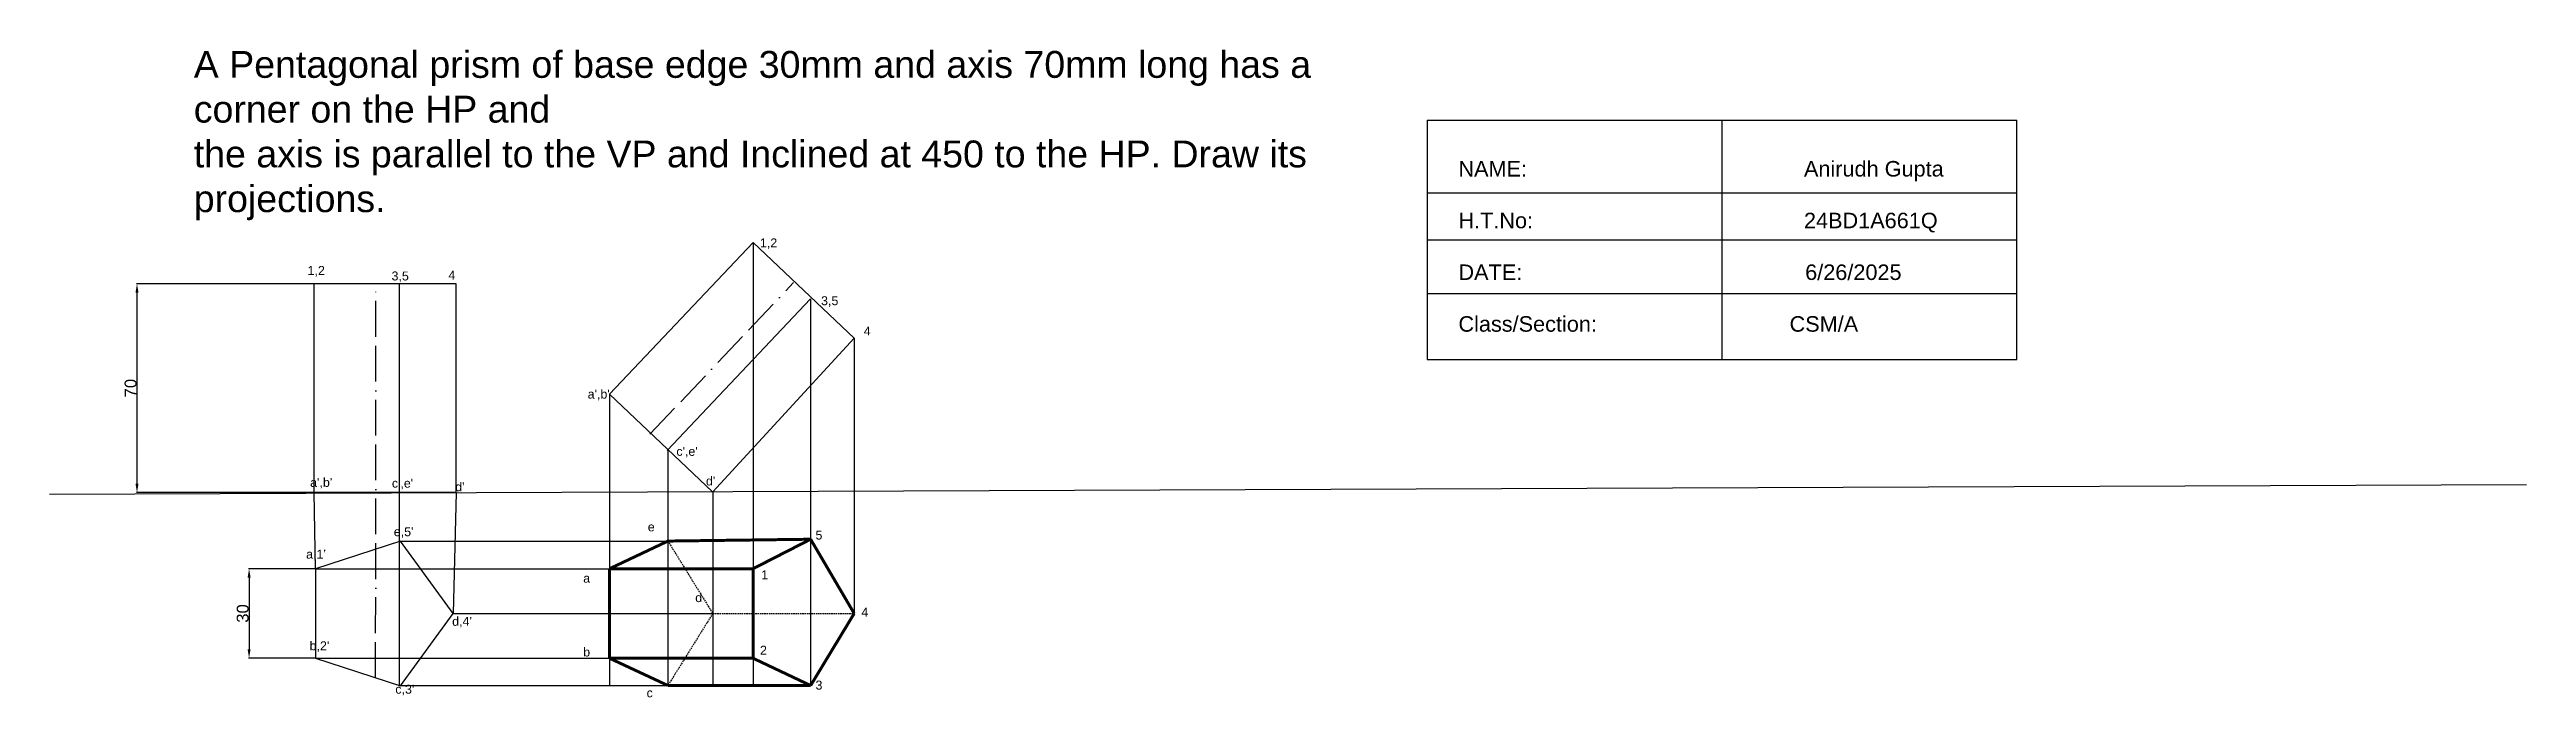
# Model space of a CAD drawing. Header units: millimetres. Extents: x 549 to 5241, y 494 to 805.
# Drawn here: x 4411 to 5241, y 494 to 712 of the extents above; entities that cross this region are included whole.
import ezdxf

# ---------------------------------------------------------------- set-up
doc = ezdxf.new("R2010")
doc.units = ezdxf.units.MM
doc.header["$MEASUREMENT"] = 0
doc.linetypes.add('ACAD_ISO11W100', pattern=[33, 12, -3, 12, -3, 0, -3])
doc.linetypes.add('DASHED', pattern=[0.75, 0.5, -0.25])
doc.styles.get("Standard").update_dxf_attribs({"font": 'arial.ttf'})
doc.dimstyles.get("Standard").update_dxf_attribs({"dimtxt": 4, "dimasz": 3, "dimexe": 0.18, "dimexo": 0.0625, "dimgap": 0.09, "dimtad": 1, "dimdec": 0, "dimzin": 0, "dimdsep": 46, "dimtxsty": 'Standard', "dimcen": 0.09, "dimclrd": 4, "dimclre": 6, "dimadec": 0, "dimazin": 0, "dimtfac": 1, "dimtdec": 0, "dimtofl": 0, "dimtmove": 0, "dimatfit": 3, "dimfxl": 1, "dimtolj": 1, "dimtzin": 0, "dimarcsym": 1})

msp = doc.modelspace()

# ---------------------------------------------------------------- texts
at = {"linetype": 'ACAD_ISO11W100'}
for s, height, p in [('1,2', 2.993, (4648.96, 645.27)), ('1,2', 2.993, (4497.31, 636.02)), ('3,5', 2.993, (4525.46, 634.16)), ('4', 2.99, (4544.54, 634.47)), ('3,5', 2.993, (4669.45, 625.86)), ('4', 2.99, (4683.76, 615.71)), ("a',b'", 2.993, (4591.21, 594.56)), ("c',e'", 2.972, (4620.96, 575.38)), ("a',b'", 2.993, (4498.18, 564.98)), ("c',e'", 2.972, (4525.58, 564.71)), ("d'", 2.972, (4546.83, 563.5)), ("d'", 2.972, (4630.87, 565.46)), ("e,5'", 2.993, (4526.22, 548.43)), ('e', 2.99, (4611.36, 550.06)), ("a,1'", 2.993, (4496.84, 540.92)), ('a', 2.99, (4589.72, 532.86)), ('d', 2.99, (4627.27, 526.35)), ("d,4'", 2.993, (4545.79, 518.41)), ("b,2'", 2.993, (4498, 510.21)), ('b', 2.99, (4589.72, 508.12)), ("c,3'", 2.993, (4526.73, 495.65)), ('c', 2.99, (4610.97, 494.43))]:
    msp.add_text(s, height=height, dxfattribs=at).set_placement(p)
for s, height, p in [('5', 2.96, (4667.6, 547.31)), ('1', 3, (4649.4, 533.99)), ('4', 3, (4682.94, 521.45)), ('2', 3, (4648.97, 508.7)), ('3', 3, (4667.58, 497.03))]:
    msp.add_text(s, height=height).set_placement(p)
at = {"insert": (4459.17, 711.07), "char_height": 9, "width": 398.7068, "attachment_point": 1}
msp.add_mtext('A Pentagonal prism of base edge 30mm and axis 70mm long has a corner on the HP and \\Pthe axis is parallel to the VP and Inclined at 450 to the HP. Draw its projections.', dxfattribs=at)
at = {"insert": (4883.12, 674.19), "char_height": 5.2, "attachment_point": 1}
msp.add_mtext_dynamic_manual_height_columns('NAME:                                              Anirudh Gupta\\P\\PH.T.No:                                             24BD1A661Q\\P\\PDATE:                                               6/26/2025\\P\\PClass/Section:                                CSM/A', width=175.8995, gutter_width=12.5, heights=[0], dxfattribs=at)

# ---------------------------------------------------------------- blocks, each defined once
blk = doc.blocks.new('*D16')
at = {"color": 6, "lineweight": -2, "transparency": 16777216}
for p, q in [((4499.89, 537.53), (4477.54, 537.53)), ((4499.89, 507.53), (4477.54, 507.53))]:
    blk.add_line(p, q, dxfattribs=at)
at = {"color": 4, "lineweight": -2, "transparency": 16777216}
blk.add_line((4477.72, 534.53), (4477.72, 510.53), dxfattribs=at)
at = {"color": 4, "transparency": 16777216}
for points in [[(4477.22, 534.53), (4478.22, 534.53), (4477.72, 537.53)], [(4477.22, 510.53), (4478.22, 510.53), (4477.72, 507.53)]]:
    blk.add_solid(points, dxfattribs=at)
at = {"layer": 'Defpoints', "color": 0, "transparency": 16777216}
for p in [(4499.96, 537.53), (4477.72, 507.53), (4499.96, 507.53)]:
    blk.add_point(p, dxfattribs=at)
at = {"color": 0, "transparency": 16777216, "insert": (4475.59, 522.53), "char_height": 4, "attachment_point": 5, "rotation": 90}
blk.add_mtext('\\A1;30', dxfattribs=at)
blk = doc.blocks.new('*D17')
at = {"color": 6, "lineweight": -2, "transparency": 16777216}
for p, q in [((4499.5, 633.06), (4439.96, 633.06)), ((4499.5, 563.06), (4439.96, 563.06))]:
    blk.add_line(p, q, dxfattribs=at)
at = {"color": 4, "lineweight": -2, "transparency": 16777216}
blk.add_line((4440.14, 630.06), (4440.14, 566.06), dxfattribs=at)
at = {"color": 4, "transparency": 16777216}
for points in [[(4439.64, 630.06), (4440.64, 630.06), (4440.14, 633.06)], [(4439.64, 566.06), (4440.64, 566.06), (4440.14, 563.06)]]:
    blk.add_solid(points, dxfattribs=at)
at = {"layer": 'Defpoints', "color": 0, "transparency": 16777216}
for p in [(4499.56, 633.06), (4440.14, 563.06), (4499.56, 563.06)]:
    blk.add_point(p, dxfattribs=at)
at = {"color": 0, "transparency": 16777216, "insert": (4438.01, 598.06), "char_height": 4, "attachment_point": 5, "rotation": 90}
blk.add_mtext('\\A1;70', dxfattribs=at)

# ---------------------------------------------------------------- dimensions: what is measured, and where the dimension line sits
for base, p1, p2, picture, middle in [((4440.14, 563.06), (4499.56, 633.06), (4499.56, 563.06), '*D17', (4438.01, 598.06)), ((4477.72, 507.53), (4499.96, 537.53), (4499.96, 507.53), '*D16', (4475.59, 522.53))]:
    dim = msp.add_linear_dim(base=base, p1=p1, p2=p2, angle=90, dimstyle='Standard')
    dim.commit()
    dim.dimension.update_dxf_attribs({"geometry": picture, "text_midpoint": middle})

# ---------------------------------------------------------------- linework, layer by layer
for p, q in [((4872.6, 687.84), (4872.6, 607.65)), ((4872.6, 687.84), (5070.26, 687.84)), ((4971.43, 687.84), (4971.43, 607.65)), ((5070.26, 607.65), (5070.26, 687.84)), ((4872.6, 663.48), (5070.26, 663.48)), ((4872.6, 647.75), (5070.26, 647.75)), ((4598.53, 596.02), (4646.65, 646.86)), ((4680.56, 614.76), (4646.65, 646.86)), ((4646.65, 646.86), (4646.65, 498.39)), ((4499.56, 563.06), (4499.56, 633.06)), ((4547.16, 633.06), (4499.56, 633.06)), ((4528.1, 498.29), (4528.1, 633.06)), ((4547.16, 563.06), (4547.16, 633.06)), ((4617.84, 577.18), (4665.96, 628.02)), ((4665.96, 628.02), (4665.96, 498.39)), ((4872.6, 629.76), (5070.26, 629.76)), ((4633.15, 563.27), (4680.58, 614.79)), ((4680.56, 614.76), (4680.56, 522.53)), ((4872.6, 607.65), (5070.26, 607.65)), ((4633.1, 563.29), (4598.53, 596.01)), ((4598.53, 596.01), (4598.53, 498.39)), ((4618.12, 577.47), (4618.12, 498.39)), ((4410.82, 562.47), (5241.15, 565.79)), ((4547.16, 563.06), (4499.56, 563.06)), ((4499.96, 537.53), (4499.56, 563.06)), ((4547.16, 563.06), (4546.12, 522.53)), ((4633.15, 563.27), (4633.15, 498.39)), ((4528.49, 546.8), (4618.12, 546.8)), ((4499.96, 537.53), (4598.53, 537.53)), ((4546.12, 522.53), (4633.15, 522.53)), ((4499.96, 507.53), (4646.65, 507.53)), ((4528.1, 498.39), (4618.12, 498.39))]:
    msp.add_line(p, q)
at = {"linetype": 'ACAD_ISO11W100'}
for p, q in [((4520.14, 500.97), (4520.21, 633.06)), ((4612.11, 582.6), (4660.23, 633.44))]:
    msp.add_line(p, q, dxfattribs=at)
at = {"linetype": 'DASHED'}
for p, q in [((4618.12, 546.8), (4633.15, 522.53)), ((4633.15, 522.53), (4618.12, 498.39)), ((4633.15, 522.53), (4680.56, 522.53))]:
    msp.add_line(p, q, dxfattribs=at)
msp.add_lwpolyline([(4499.96, 537.53), (4499.96, 507.53), (4528.49, 498.26), (4546.12, 522.53), (4528.49, 546.8)], close=True)
at = {"const_width": 1}
for points in [[(4598.53, 537.53), (4618.12, 546.8)], [(4618.12, 546.8), (4665.96, 547.42)], [(4646.65, 537.53), (4665.96, 547.42)], [(4665.96, 547.42), (4680.56, 522.53)], [(4598.53, 537.53), (4598.53, 507.53)], [(4598.53, 537.53), (4646.65, 537.53)], [(4646.65, 537.53), (4646.65, 507.53)], [(4665.96, 498.39), (4680.56, 522.53)], [(4598.53, 507.53), (4618.12, 498.39)], [(4598.53, 507.53), (4646.65, 507.53)], [(4646.65, 507.53), (4665.96, 498.39)], [(4618.12, 498.39), (4665.96, 498.39)]]:
    msp.add_lwpolyline(points, dxfattribs=at)

msp.set_redraw_order([(e.dxf.handle, doc.entitydb.next_handle()) for e in msp.query("TEXT MTEXT ATTDEF DIMENSION ARC_DIMENSION")])  # texts and dimensions are drawn at this point

doc.saveas('drawing.dxf')
